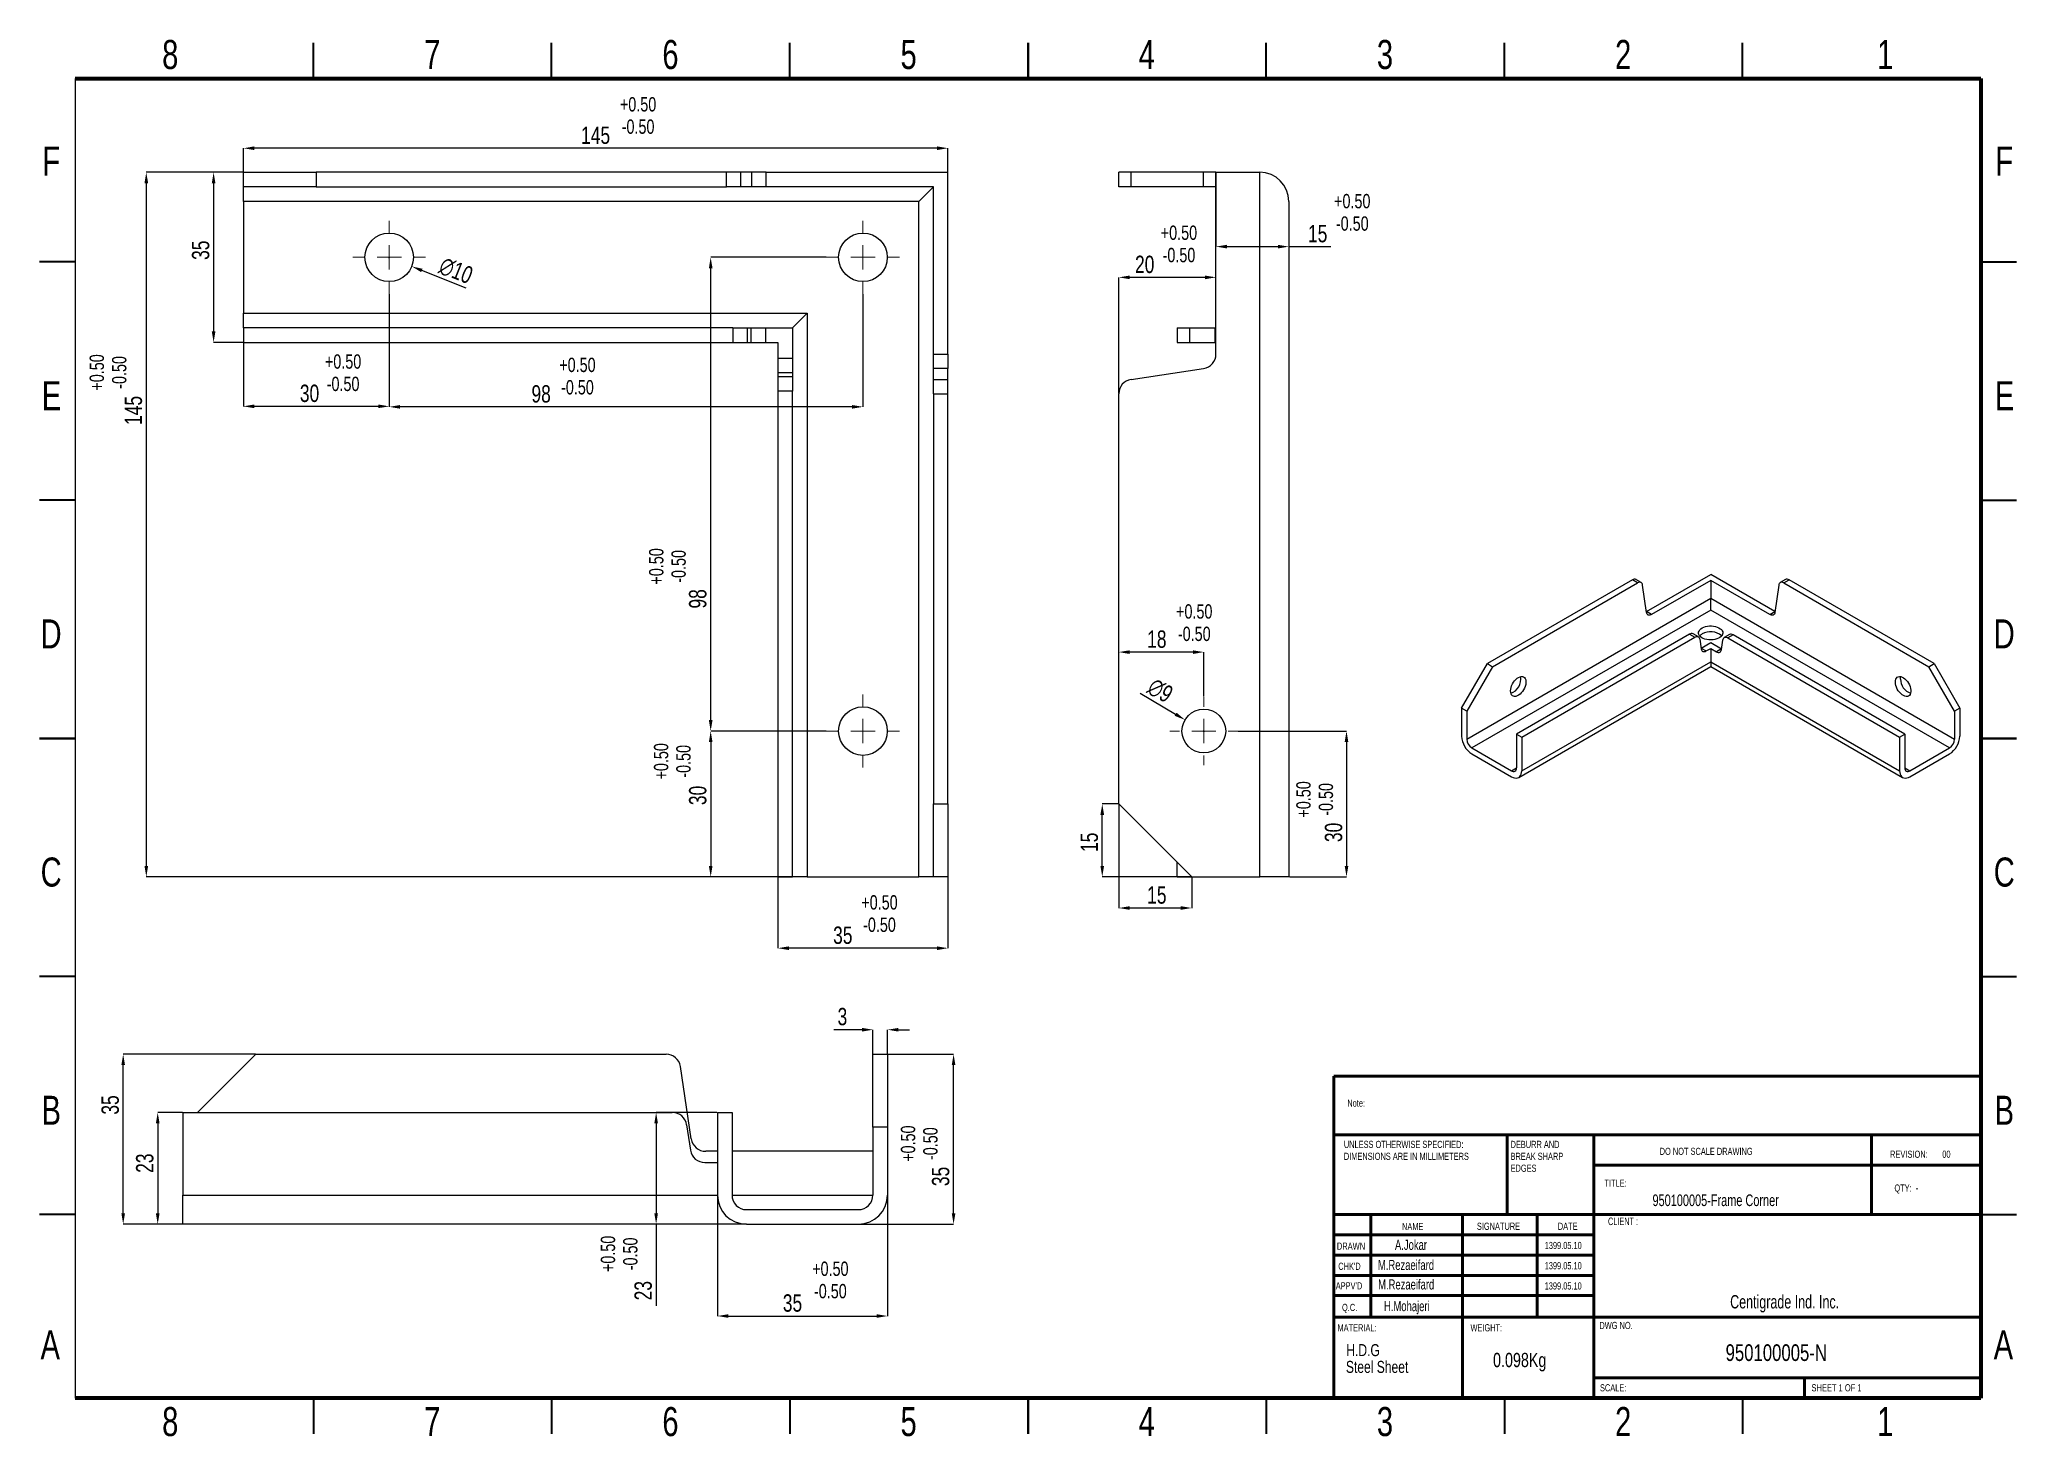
# Model space of a CAD drawing. Header units: millimetres. Extents: x 1271 to 1678, y 558 to 845.
import ezdxf

# ---------------------------------------------------------------- set-up
doc = ezdxf.new("R2010")
doc.units = ezdxf.units.MM
doc.styles.add('SLDTEXTSTYLE0', font='TXT', dxfattribs={"width": 0.75})
doc.styles.add('SLDTEXTSTYLE1', font='TXT', dxfattribs={"width": 0.686449})
doc.styles.add('SLDTEXTSTYLE2', font='TXT', dxfattribs={"width": 0.652778})
doc.styles.add('SLDTEXTSTYLE3', font='TXT', dxfattribs={"width": 0.6875})
doc.styles.add('SLDTEXTSTYLE4', font='TXT', dxfattribs={"width": 0.7})
doc.styles.add('SLDTEXTSTYLE5', font='TXT', dxfattribs={"width": 0.678571})
doc.dimstyles.new('SLDDIMSTYLE0', dxfattribs={"dimscale": 1.5, "dimtxt": 2.38125, "dimasz": 1.5, "dimexe": 0, "dimexo": 0.0625, "dimgap": 0.595312, "dimtad": 1, "dimdec": 0, "dimrnd": 1e-09, "dimzin": 12, "dimdsep": 46, "dimtxsty": 'SLDTEXTSTYLE0', "dimcen": 0.09, "dimadec": 0, "dimazin": 3, "dimtfac": 1, "dimtdec": 0, "dimtofl": 0, "dimtmove": 0, "dimatfit": 3, "dimfxl": 1, "dimfrac": 2, "dimtolj": 1, "dimtzin": 12, "dimarcsym": 0})

msp = doc.modelspace()

# ---------------------------------------------------------------- texts
at = {"linetype": 'Continuous', "lineweight": 0}
for s, insert, char_height, attachment_point, style in [('8', (1297.94, 845.29), 5.98, 2, 'SLDTEXTSTYLE0'), ('7', (1351.86, 845.29), 5.98, 2, 'SLDTEXTSTYLE0'), ('6', (1400.88, 845.29), 5.98, 2, 'SLDTEXTSTYLE0'), ('5', (1449.9, 845.29), 5.98, 2, 'SLDTEXTSTYLE0'), ('4', (1498.91, 845.29), 5.98, 2, 'SLDTEXTSTYLE0'), ('3', (1547.93, 845.29), 5.98, 2, 'SLDTEXTSTYLE0'), ('2', (1596.95, 845.29), 5.98, 2, 'SLDTEXTSTYLE0'), ('1', (1650.87, 845.29), 5.98, 2, 'SLDTEXTSTYLE0'), ('F', (1273.43, 823.34), 5.98, 2, 'SLDTEXTSTYLE0'), ('F', (1675.38, 823.34), 5.98, 2, 'SLDTEXTSTYLE0'), ('E', (1273.5, 775.06), 5.98, 2, 'SLDTEXTSTYLE0'), ('E', (1675.45, 775.06), 5.98, 2, 'SLDTEXTSTYLE0'), ('D', (1273.42, 726.04), 5.98, 2, 'SLDTEXTSTYLE0'), ('D', (1675.37, 726.04), 5.98, 2, 'SLDTEXTSTYLE0'), ('C', (1273.43, 677.02), 5.98, 2, 'SLDTEXTSTYLE0'), ('C', (1675.38, 677.02), 5.98, 2, 'SLDTEXTSTYLE0'), ('B', (1273.45, 628), 5.98, 2, 'SLDTEXTSTYLE0'), ('Note:', (1540.18, 627.21), 1.471, 1, 'SLDTEXTSTYLE0'), ('B', (1675.39, 628), 5.98, 2, 'SLDTEXTSTYLE0'), ('DO NOT SCALE DRAWING', (1604.47, 617.28), 1.4705, 1, 'SLDTEXTSTYLE0'), ('REVISION:       00', (1651.87, 616.69), 1.4705, 1, 'SLDTEXTSTYLE2'), ('TITLE:', (1593.1, 610.74), 1.471, 1, 'SLDTEXTSTYLE0'), ('950100005-Frame Corner', (1602.99, 607.68), 2.4019, 1, 'SLDTEXTSTYLE4'), ('QTY:  -', (1652.77, 609.73), 1.471, 1, 'SLDTEXTSTYLE5'), ('CLIENT :', (1593.83, 602.92), 1.556, 1, 'SLDTEXTSTYLE4'), ('A.Jokar', (1549.99, 598.34), 2.075, 1, 'SLDTEXTSTYLE4'), ('NAME', (1551.44, 601.8), 1.471, 1, 'SLDTEXTSTYLE0'), ('SIGNATURE', (1566.85, 601.86), 1.471, 1, 'SLDTEXTSTYLE0'), ('DATE', (1583.5, 601.86), 1.471, 1, 'SLDTEXTSTYLE0'), ('DRAWN', (1538.03, 597.77), 1.471, 1, 'SLDTEXTSTYLE1'), ('M.Rezaeifard', (1546.48, 594.2), 2.0751, 1, 'SLDTEXTSTYLE4'), ('1399.05.10', (1580.8, 597.91), 1.471, 1, 'SLDTEXTSTYLE0'), ("CHK'D", (1538.32, 593.63), 1.471, 1, 'SLDTEXTSTYLE0'), ('M.Rezaeifard', (1546.52, 590.19), 2.0751, 1, 'SLDTEXTSTYLE4'), ('1399.05.10', (1580.8, 593.74), 1.471, 1, 'SLDTEXTSTYLE0'), ("APPV'D", (1537.8, 589.61), 1.471, 1, 'SLDTEXTSTYLE0'), ('1399.05.10', (1580.8, 589.58), 1.471, 1, 'SLDTEXTSTYLE0'), ('Centigrade Ind. Inc.', (1618.97, 586.96), 2.745, 1, 'SLDTEXTSTYLE4'), ('Q.C.', (1539.09, 585.16), 1.471, 1, 'SLDTEXTSTYLE0'), ('H.Mohajeri', (1547.73, 585.73), 2.075, 1, 'SLDTEXTSTYLE4'), ('A', (1273.25, 579.72), 5.98, 2, 'SLDTEXTSTYLE0'), ('MATERIAL:', (1538.16, 580.97), 1.471, 1, 'SLDTEXTSTYLE0'), ('WEIGHT:', (1565.53, 580.97), 1.469, 1, 'SLDTEXTSTYLE0'), ('DWG NO.', (1592.06, 581.45), 1.471, 1, 'SLDTEXTSTYLE0'), ('A', (1675.2, 579.72), 5.98, 2, 'SLDTEXTSTYLE0'), ('0.098Kg', (1570.17, 575.07), 2.938, 1, 'SLDTEXTSTYLE0'), ('950100005-N', (1618.03, 576.83), 3.4312, 1, 'SLDTEXTSTYLE0'), ('SCALE:', (1592.18, 568.62), 1.471, 1, 'SLDTEXTSTYLE0'), ('SHEET 1 OF 1', (1635.71, 568.62), 1.4705, 1, 'SLDTEXTSTYLE3'), ('8', (1297.94, 563.92), 5.98, 2, 'SLDTEXTSTYLE0'), ('7', (1351.86, 563.92), 5.98, 2, 'SLDTEXTSTYLE0'), ('6', (1400.88, 563.92), 5.98, 2, 'SLDTEXTSTYLE0'), ('5', (1449.9, 563.92), 5.98, 2, 'SLDTEXTSTYLE0'), ('4', (1498.91, 563.92), 5.98, 2, 'SLDTEXTSTYLE0'), ('3', (1547.93, 563.92), 5.98, 2, 'SLDTEXTSTYLE0'), ('2', (1596.95, 563.92), 5.98, 2, 'SLDTEXTSTYLE0'), ('1', (1650.87, 563.92), 5.98, 2, 'SLDTEXTSTYLE0')]:
    msp.add_mtext(s, dxfattribs=dict(at, insert=insert, char_height=char_height, attachment_point=attachment_point, style=style))
at = {"color": 7, "linetype": 'Continuous', "lineweight": 18, "char_height": 2.949, "attachment_point": 2, "style": 'SLDTEXTSTYLE0'}
for s, insert in [('\\A1;+0.50', (1394.22, 833.52)), ('\\A1;-0.50', (1394.22, 828.92)), ('\\A1;+0.50', (1541.2, 813.59)), ('\\A1;+0.50', (1505.53, 807.09)), ('\\A1;-0.50', (1541.2, 808.98)), ('\\A1;-0.50', (1505.53, 802.49)), ('\\A1;+0.50', (1333.51, 780.58)), ('\\A1;+0.50', (1381.74, 779.89)), ('\\A1;-0.50', (1333.51, 775.98)), ('\\A1;-0.50', (1381.74, 775.28)), ('\\A1;+0.50', (1508.68, 729.14)), ('\\A1;-0.50', (1508.68, 724.53)), ('\\A1;+0.50', (1443.9, 669.26)), ('\\A1;-0.50', (1443.9, 664.66)), ('\\A1;+0.50', (1433.79, 593.86)), ('\\A1;-0.50', (1433.79, 589.25))]:
    msp.add_mtext(s, dxfattribs=dict(at, insert=insert))
at = {"color": 7, "linetype": 'Continuous', "lineweight": 18, "char_height": 2.949, "attachment_point": 2, "rotation": 90, "style": 'SLDTEXTSTYLE0'}
for s, insert in [('\\A1;+0.50', (1281.35, 776.86)), ('\\A1;-0.50', (1285.96, 776.86)), ('\\A1;+0.50', (1396.48, 736.94)), ('\\A1;-0.50', (1401.08, 736.94)), ('\\A1;+0.50', (1397.48, 696.82)), ('\\A1;-0.50', (1402.08, 696.82)), ('\\A1;+0.50', (1529.68, 688.98)), ('\\A1;-0.50', (1534.29, 688.98)), ('\\A1;+0.50', (1448.3, 618.13)), ('\\A1;-0.50', (1452.9, 618.13)), ('\\A1;+0.50', (1386.54, 595.44)), ('\\A1;-0.50', (1391.15, 595.44))]:
    msp.add_mtext(s, dxfattribs=dict(at, insert=insert))
at = {"color": 7, "linetype": 'Continuous', "lineweight": 0, "attachment_point": 1, "style": 'SLDTEXTSTYLE0'}
for s, insert, char_height in [('H.D.G', (1539.97, 576.87), 2.476), ('Steel Sheet', (1539.89, 573.42), 2.4758)]:
    msp.add_mtext(s, dxfattribs=dict(at, insert=insert, char_height=char_height))

# ---------------------------------------------------------------- blocks, each defined once
blk = doc.blocks.new('*D30')
at = {"color": 0, "lineweight": -2, "transparency": 16777216}
for p, q in [((1313, 812.14), (1313, 823)), ((1455.75, 823), (1315.25, 823)), ((1458, 818.14), (1458, 823))]:
    blk.add_line(p, q, dxfattribs=at)
at = {"color": 0, "transparency": 16777216}
for points in [[(1315.25, 823.38), (1315.25, 822.63), (1313, 823)], [(1455.75, 823.38), (1455.75, 822.63), (1458, 823)]]:
    blk.add_solid(points, dxfattribs=at)
at = {"layer": 'Defpoints', "color": 0, "transparency": 16777216}
for p in [(1313, 823), (1458, 818.05), (1313, 812.05)]:
    blk.add_point(p, dxfattribs=at)
at = {"color": 0, "transparency": 16777216, "insert": (1385.48, 827.47), "char_height": 3.572, "attachment_point": 2, "style": 'SLDTEXTSTYLE0'}
blk.add_mtext('\\A1;145', dxfattribs=at)
blk = doc.blocks.new('*D31')
at = {"color": 0, "lineweight": -2, "transparency": 16777216}
for p, q in [((1312.9, 818.05), (1293.01, 818.05)), ((1293.01, 815.8), (1293.01, 675.3)), ((1425.9, 673.05), (1293.01, 673.05))]:
    blk.add_line(p, q, dxfattribs=at)
at = {"color": 0, "transparency": 16777216}
for points in [[(1292.64, 815.8), (1293.39, 815.8), (1293.01, 818.05)], [(1292.64, 675.3), (1293.39, 675.3), (1293.01, 673.05)]]:
    blk.add_solid(points, dxfattribs=at)
at = {"layer": 'Defpoints', "color": 0, "transparency": 16777216}
for p in [(1313, 818.05), (1293.01, 673.05), (1426, 673.05)]:
    blk.add_point(p, dxfattribs=at)
at = {"color": 0, "transparency": 16777216, "insert": (1288.55, 769.04), "char_height": 3.572, "attachment_point": 2, "rotation": 90, "style": 'SLDTEXTSTYLE0'}
blk.add_mtext('\\A1;145', dxfattribs=at)
blk = doc.blocks.new('*D32')
at = {"color": 0, "lineweight": -2, "transparency": 16777216}
for p, q in [((1432.9, 703.05), (1409.16, 703.05)), ((1409.16, 700.8), (1409.16, 675.3)), ((1425.9, 673.05), (1409.16, 673.05))]:
    blk.add_line(p, q, dxfattribs=at)
at = {"color": 0, "transparency": 16777216}
for points in [[(1408.79, 700.8), (1409.54, 700.8), (1409.16, 703.05)], [(1408.79, 675.3), (1409.54, 675.3), (1409.16, 673.05)]]:
    blk.add_solid(points, dxfattribs=at)
at = {"layer": 'Defpoints', "color": 0, "transparency": 16777216}
for p in [(1433, 703.05), (1409.16, 673.05), (1426, 673.05)]:
    blk.add_point(p, dxfattribs=at)
at = {"color": 0, "transparency": 16777216, "insert": (1404.7, 689.8), "char_height": 3.572, "attachment_point": 2, "rotation": 90, "style": 'SLDTEXTSTYLE0'}
blk.add_mtext('\\A1;30', dxfattribs=at)
blk = doc.blocks.new('*D33')
at = {"color": 0, "lineweight": -2, "transparency": 16777216}
for p, q in [((1432.9, 800.55), (1409.16, 800.55)), ((1409.16, 705.3), (1409.16, 798.3)), ((1432.9, 703.05), (1409.16, 703.05))]:
    blk.add_line(p, q, dxfattribs=at)
at = {"color": 0, "transparency": 16777216}
for points in [[(1408.79, 798.3), (1409.54, 798.3), (1409.16, 800.55)], [(1408.79, 705.3), (1409.54, 705.3), (1409.16, 703.05)]]:
    blk.add_solid(points, dxfattribs=at)
at = {"layer": 'Defpoints', "color": 0, "transparency": 16777216}
for p in [(1409.16, 800.55), (1433, 800.55), (1433, 703.05)]:
    blk.add_point(p, dxfattribs=at)
at = {"color": 0, "transparency": 16777216, "insert": (1404.7, 730.26), "char_height": 3.572, "attachment_point": 2, "rotation": 90, "style": 'SLDTEXTSTYLE0'}
blk.add_mtext('\\A1;98', dxfattribs=at)
blk = doc.blocks.new('*D34')
at = {"color": 0, "lineweight": -2, "transparency": 16777216}
for p, q in [((1343, 792.95), (1343, 769.78)), ((1440.5, 792.95), (1440.5, 769.78)), ((1438.25, 769.78), (1345.25, 769.78))]:
    blk.add_line(p, q, dxfattribs=at)
at = {"color": 0, "transparency": 16777216}
for points in [[(1345.25, 770.15), (1345.25, 769.4), (1343, 769.78)], [(1438.25, 770.15), (1438.25, 769.4), (1440.5, 769.78)]]:
    blk.add_solid(points, dxfattribs=at)
at = {"layer": 'Defpoints', "color": 0, "transparency": 16777216}
for p in [(1343, 793.05), (1440.5, 793.05), (1343, 769.78)]:
    blk.add_point(p, dxfattribs=at)
at = {"color": 0, "transparency": 16777216, "insert": (1374.27, 774.24), "char_height": 3.572, "attachment_point": 2, "style": 'SLDTEXTSTYLE0'}
blk.add_mtext('\\A1;98', dxfattribs=at)
blk = doc.blocks.new('*D35')
at = {"color": 0, "lineweight": -2, "transparency": 16777216}
for p, q in [((1343, 792.95), (1343, 769.88)), ((1313, 785.95), (1313, 769.88)), ((1340.75, 769.88), (1315.25, 769.88))]:
    blk.add_line(p, q, dxfattribs=at)
at = {"color": 0, "transparency": 16777216}
for points in [[(1315.25, 770.26), (1315.25, 769.51), (1313, 769.88)], [(1340.75, 770.26), (1340.75, 769.51), (1343, 769.88)]]:
    blk.add_solid(points, dxfattribs=at)
at = {"layer": 'Defpoints', "color": 0, "transparency": 16777216}
for p in [(1343, 793.05), (1313, 786.05), (1313, 769.88)]:
    blk.add_point(p, dxfattribs=at)
at = {"color": 0, "transparency": 16777216, "insert": (1326.61, 774.35), "char_height": 3.572, "attachment_point": 2, "style": 'SLDTEXTSTYLE0'}
blk.add_mtext('\\A1;30', dxfattribs=at)
blk = doc.blocks.new('*D36')
at = {"color": 0, "lineweight": -2, "transparency": 16777216}
for p, q in [((1423, 672.95), (1423, 658.36)), ((1458, 672.95), (1458, 658.36)), ((1455.75, 658.36), (1425.25, 658.36))]:
    blk.add_line(p, q, dxfattribs=at)
at = {"color": 0, "transparency": 16777216}
for points in [[(1425.25, 658.73), (1425.25, 657.98), (1423, 658.36)], [(1455.75, 658.73), (1455.75, 657.98), (1458, 658.36)]]:
    blk.add_solid(points, dxfattribs=at)
at = {"layer": 'Defpoints', "color": 0, "transparency": 16777216}
for p in [(1423, 673.05), (1458, 673.05), (1423, 658.36)]:
    blk.add_point(p, dxfattribs=at)
at = {"color": 0, "transparency": 16777216, "insert": (1436.35, 662.82), "char_height": 3.572, "attachment_point": 2, "style": 'SLDTEXTSTYLE0'}
blk.add_mtext('\\A1;35', dxfattribs=at)
blk = doc.blocks.new('*D37')
at = {"color": 0, "lineweight": -2, "transparency": 16777216}
for p, q in [((1312.9, 818.05), (1306.86, 818.05)), ((1306.86, 815.8), (1306.86, 785.3)), ((1312.9, 783.05), (1306.86, 783.05))]:
    blk.add_line(p, q, dxfattribs=at)
at = {"color": 0, "transparency": 16777216}
for points in [[(1306.49, 815.8), (1307.24, 815.8), (1306.86, 818.05)], [(1306.49, 785.3), (1307.24, 785.3), (1306.86, 783.05)]]:
    blk.add_solid(points, dxfattribs=at)
at = {"layer": 'Defpoints', "color": 0, "transparency": 16777216}
for p in [(1313, 818.05), (1306.86, 783.05), (1313, 783.05)]:
    blk.add_point(p, dxfattribs=at)
at = {"color": 0, "transparency": 16777216, "insert": (1302.4, 802.01), "char_height": 3.572, "attachment_point": 2, "rotation": 90, "style": 'SLDTEXTSTYLE0'}
blk.add_mtext('\\A1;35', dxfattribs=at)
blk = doc.blocks.new('*D38')
at = {"color": 0, "lineweight": -2, "transparency": 16777216}
for p, q in [((1342.86, 800.55), (1343.13, 800.55)), ((1343, 800.41), (1343, 800.68)), ((1358.86, 794.18), (1349.73, 797.84))]:
    blk.add_line(p, q, dxfattribs=at)
at = {"color": 0, "transparency": 16777216}
blk.add_solid([(1349.87, 798.19), (1349.59, 797.5), (1347.64, 798.68)], dxfattribs=at)
at = {"layer": 'Defpoints', "color": 0, "transparency": 16777216}
for p in [(1338.36, 802.41), (1347.64, 798.68)]:
    blk.add_point(p, dxfattribs=at)
at = {"color": 0, "transparency": 16777216, "insert": (1354.31, 800.82), "char_height": 3.572, "attachment_point": 1, "rotation": 338.1202, "style": 'SLDTEXTSTYLE0'}
blk.add_mtext('\\A1;∅10', dxfattribs=at)
blk = doc.blocks.new('SW_CENTERMARKSYMBOL_26')
at = {"color": 0, "linetype": 'Continuous', "lineweight": 0}
for p, q in [((0, 5), (0, 7.5)), ((-5, 0), (-7.5, 0)), ((0, 0), (-2.5, 0)), ((0, 0), (0, 2.5)), ((0, 0), (0, -2.5)), ((0, 0), (2.5, 0)), ((5, 0), (7.5, 0)), ((0, -5), (0, -7.5))]:
    blk.add_line(p, q, dxfattribs=at)
blk = doc.blocks.new('SW_CENTERMARKSYMBOL_27')
at = {"color": 0, "linetype": 'Continuous', "lineweight": 0}
for p, q in [((0, 5), (0, 7.5)), ((-5, 0), (-7.5, 0)), ((0, 0), (-2.5, 0)), ((0, 0), (0, 2.5)), ((0, 0), (0, -2.5)), ((0, 0), (2.5, 0)), ((5, 0), (7.5, 0)), ((0, -5), (0, -7.5))]:
    blk.add_line(p, q, dxfattribs=at)
blk = doc.blocks.new('SW_CENTERMARKSYMBOL_28')
at = {"color": 0, "linetype": 'Continuous', "lineweight": 0}
for p, q in [((0, 5), (0, 7.5)), ((-5, 0), (-7.5, 0)), ((0, 0), (-2.5, 0)), ((0, 0), (0, 2.5)), ((0, 0), (0, -2.5)), ((0, 0), (2.5, 0)), ((5, 0), (7.5, 0)), ((0, -5), (0, -7.5))]:
    blk.add_line(p, q, dxfattribs=at)
blk = doc.blocks.new('*D39')
at = {"color": 0, "lineweight": -2, "transparency": 16777216}
for p, q in [((1410.55, 607.46), (1410.55, 582.65)), ((1445.55, 607.46), (1445.55, 582.65)), ((1412.8, 582.65), (1443.3, 582.65))]:
    blk.add_line(p, q, dxfattribs=at)
at = {"color": 0, "transparency": 16777216}
for points in [[(1412.8, 583.03), (1412.8, 582.28), (1410.55, 582.65)], [(1443.3, 583.03), (1443.3, 582.28), (1445.55, 582.65)]]:
    blk.add_solid(points, dxfattribs=at)
at = {"layer": 'Defpoints', "color": 0, "transparency": 16777216}
for p in [(1410.55, 607.55), (1445.55, 607.55), (1445.55, 582.65)]:
    blk.add_point(p, dxfattribs=at)
at = {"color": 0, "transparency": 16777216, "insert": (1426, 587.12), "char_height": 3.572, "attachment_point": 2, "style": 'SLDTEXTSTYLE0'}
blk.add_mtext('\\A1;35', dxfattribs=at)
blk = doc.blocks.new('*D40')
at = {"color": 0, "lineweight": -2, "transparency": 16777216}
for p, q in [((1445.65, 636.55), (1459.15, 636.55)), ((1459.15, 603.8), (1459.15, 634.3)), ((1439.65, 601.55), (1459.15, 601.55))]:
    blk.add_line(p, q, dxfattribs=at)
at = {"color": 0, "transparency": 16777216}
for points in [[(1458.78, 634.3), (1459.53, 634.3), (1459.15, 636.55)], [(1458.78, 603.8), (1459.53, 603.8), (1459.15, 601.55)]]:
    blk.add_solid(points, dxfattribs=at)
at = {"layer": 'Defpoints', "color": 0, "transparency": 16777216}
for p in [(1445.55, 636.55), (1459.15, 636.55), (1439.55, 601.55)]:
    blk.add_point(p, dxfattribs=at)
at = {"color": 0, "transparency": 16777216, "insert": (1454.69, 611.38), "char_height": 3.572, "attachment_point": 2, "rotation": 90, "style": 'SLDTEXTSTYLE0'}
blk.add_mtext('\\A1;35', dxfattribs=at)
blk = doc.blocks.new('*D41')
at = {"color": 0, "lineweight": -2, "transparency": 16777216}
for p, q in [((1410.46, 624.55), (1397.94, 624.55)), ((1397.94, 622.3), (1397.94, 603.8)), ((1416.46, 601.55), (1397.94, 601.55)), ((1397.94, 601.55), (1397.94, 584.75))]:
    blk.add_line(p, q, dxfattribs=at)
at = {"color": 0, "transparency": 16777216}
for points in [[(1397.56, 622.3), (1398.31, 622.3), (1397.94, 624.55)], [(1397.56, 603.8), (1398.31, 603.8), (1397.94, 601.55)]]:
    blk.add_solid(points, dxfattribs=at)
at = {"layer": 'Defpoints', "color": 0, "transparency": 16777216}
for p in [(1397.94, 624.55), (1410.55, 624.55), (1416.55, 601.55)]:
    blk.add_point(p, dxfattribs=at)
at = {"color": 0, "transparency": 16777216, "insert": (1393.47, 587.87), "char_height": 3.572, "attachment_point": 2, "rotation": 90, "style": 'SLDTEXTSTYLE0'}
blk.add_mtext('\\A1;23', dxfattribs=at)
blk = doc.blocks.new('*D42')
at = {"color": 0, "lineweight": -2, "transparency": 16777216}
for p, q in [((1300.46, 624.55), (1295.36, 624.55)), ((1295.36, 622.3), (1295.36, 603.8)), ((1300.46, 601.55), (1295.36, 601.55))]:
    blk.add_line(p, q, dxfattribs=at)
at = {"color": 0, "transparency": 16777216}
for points in [[(1294.99, 622.3), (1295.74, 622.3), (1295.36, 624.55)], [(1294.99, 603.8), (1295.74, 603.8), (1295.36, 601.55)]]:
    blk.add_solid(points, dxfattribs=at)
at = {"layer": 'Defpoints', "color": 0, "transparency": 16777216}
for p in [(1300.55, 624.55), (1295.36, 601.55), (1300.55, 601.55)]:
    blk.add_point(p, dxfattribs=at)
at = {"color": 0, "transparency": 16777216, "insert": (1290.9, 614.11), "char_height": 3.572, "attachment_point": 2, "rotation": 90, "style": 'SLDTEXTSTYLE0'}
blk.add_mtext('\\A1;23', dxfattribs=at)
blk = doc.blocks.new('*D43')
at = {"color": 0, "lineweight": -2, "transparency": 16777216}
for p, q in [((1315.46, 636.55), (1288.26, 636.55)), ((1288.26, 603.8), (1288.26, 634.3)), ((1300.46, 601.55), (1288.26, 601.55))]:
    blk.add_line(p, q, dxfattribs=at)
at = {"color": 0, "transparency": 16777216}
for points in [[(1287.88, 634.3), (1288.63, 634.3), (1288.26, 636.55)], [(1287.88, 603.8), (1288.63, 603.8), (1288.26, 601.55)]]:
    blk.add_solid(points, dxfattribs=at)
at = {"layer": 'Defpoints', "color": 0, "transparency": 16777216}
for p in [(1288.26, 636.55), (1315.55, 636.55), (1300.55, 601.55)]:
    blk.add_point(p, dxfattribs=at)
at = {"color": 0, "transparency": 16777216, "insert": (1283.79, 626.09), "char_height": 3.572, "attachment_point": 2, "rotation": 90, "style": 'SLDTEXTSTYLE0'}
blk.add_mtext('\\A1;35', dxfattribs=at)
blk = doc.blocks.new('*D44')
at = {"color": 0, "lineweight": -2, "transparency": 16777216}
for p, q in [((1493.06, 688.05), (1489.75, 688.05)), ((1489.75, 675.3), (1489.75, 685.8)), ((1508.06, 673.05), (1489.75, 673.05))]:
    blk.add_line(p, q, dxfattribs=at)
at = {"color": 0, "transparency": 16777216}
for points in [[(1489.37, 685.8), (1490.12, 685.8), (1489.75, 688.05)], [(1489.37, 675.3), (1490.12, 675.3), (1489.75, 673.05)]]:
    blk.add_solid(points, dxfattribs=at)
at = {"layer": 'Defpoints', "color": 0, "transparency": 16777216}
for p in [(1489.75, 688.05), (1493.15, 688.05), (1508.15, 673.05)]:
    blk.add_point(p, dxfattribs=at)
at = {"color": 0, "transparency": 16777216, "insert": (1485.28, 680.15), "char_height": 3.572, "attachment_point": 2, "rotation": 90, "style": 'SLDTEXTSTYLE0'}
blk.add_mtext('\\A1;15', dxfattribs=at)
blk = doc.blocks.new('*D45')
at = {"color": 0, "lineweight": -2, "transparency": 16777216}
for p, q in [((1493.15, 687.95), (1493.15, 666.63)), ((1508.15, 672.95), (1508.15, 666.63)), ((1505.9, 666.63), (1495.4, 666.63))]:
    blk.add_line(p, q, dxfattribs=at)
at = {"color": 0, "transparency": 16777216}
for points in [[(1495.4, 667), (1495.4, 666.25), (1493.15, 666.63)], [(1505.9, 667), (1505.9, 666.25), (1508.15, 666.63)]]:
    blk.add_solid(points, dxfattribs=at)
at = {"layer": 'Defpoints', "color": 0, "transparency": 16777216}
for p in [(1493.15, 688.05), (1508.15, 673.05), (1493.15, 666.63)]:
    blk.add_point(p, dxfattribs=at)
at = {"color": 0, "transparency": 16777216, "insert": (1500.98, 671.09), "char_height": 3.572, "attachment_point": 2, "style": 'SLDTEXTSTYLE0'}
blk.add_mtext('\\A1;15', dxfattribs=at)
blk = doc.blocks.new('*D46')
at = {"color": 0, "lineweight": -2, "transparency": 16777216}
for p, q in [((1493.15, 772.56), (1493.15, 796.43)), ((1510.9, 796.43), (1495.4, 796.43)), ((1513.15, 780.72), (1513.15, 796.43))]:
    blk.add_line(p, q, dxfattribs=at)
at = {"color": 0, "transparency": 16777216}
for points in [[(1495.4, 796.8), (1495.4, 796.05), (1493.15, 796.43)], [(1510.9, 796.8), (1510.9, 796.05), (1513.15, 796.43)]]:
    blk.add_solid(points, dxfattribs=at)
at = {"layer": 'Defpoints', "color": 0, "transparency": 16777216}
for p in [(1493.15, 796.43), (1513.15, 780.63), (1493.15, 772.46)]:
    blk.add_point(p, dxfattribs=at)
at = {"color": 0, "transparency": 16777216, "insert": (1498.48, 800.89), "char_height": 3.572, "attachment_point": 2, "style": 'SLDTEXTSTYLE0'}
blk.add_mtext('\\A1;20', dxfattribs=at)
blk = doc.blocks.new('*D47')
at = {"color": 0, "lineweight": -2, "transparency": 16777216}
for p, q in [((1513.15, 817.95), (1513.15, 802.75)), ((1528.15, 811.95), (1528.15, 802.75)), ((1515.4, 802.75), (1525.9, 802.75)), ((1528.15, 802.75), (1536.76, 802.75))]:
    blk.add_line(p, q, dxfattribs=at)
at = {"color": 0, "transparency": 16777216}
for points in [[(1515.4, 803.13), (1515.4, 802.38), (1513.15, 802.75)], [(1525.9, 803.13), (1525.9, 802.38), (1528.15, 802.75)]]:
    blk.add_solid(points, dxfattribs=at)
at = {"layer": 'Defpoints', "color": 0, "transparency": 16777216}
for p in [(1513.15, 818.05), (1528.15, 812.05), (1528.15, 802.75)]:
    blk.add_point(p, dxfattribs=at)
at = {"color": 0, "transparency": 16777216, "insert": (1534.08, 807.22), "char_height": 3.572, "attachment_point": 2, "style": 'SLDTEXTSTYLE0'}
blk.add_mtext('\\A1;15', dxfattribs=at)
blk = doc.blocks.new('*D48')
at = {"color": 0, "lineweight": -2, "transparency": 16777216}
for p, q in [((1493.15, 688.14), (1493.15, 719.3)), ((1508.4, 719.3), (1495.4, 719.3)), ((1510.65, 710.14), (1510.65, 719.3))]:
    blk.add_line(p, q, dxfattribs=at)
at = {"color": 0, "transparency": 16777216}
for points in [[(1495.4, 719.67), (1495.4, 718.92), (1493.15, 719.3)], [(1508.4, 719.67), (1508.4, 718.92), (1510.65, 719.3)]]:
    blk.add_solid(points, dxfattribs=at)
at = {"layer": 'Defpoints', "color": 0, "transparency": 16777216}
for p in [(1493.15, 719.3), (1510.65, 710.05), (1493.15, 688.05)]:
    blk.add_point(p, dxfattribs=at)
at = {"color": 0, "transparency": 16777216, "insert": (1500.98, 723.76), "char_height": 3.572, "attachment_point": 2, "style": 'SLDTEXTSTYLE0'}
blk.add_mtext('\\A1;18', dxfattribs=at)
blk = doc.blocks.new('*D49')
at = {"color": 0, "lineweight": -2, "transparency": 16777216}
for p, q in [((1517.75, 703.05), (1540.01, 703.05)), ((1540.01, 700.8), (1540.01, 675.3)), ((1528.25, 673.05), (1540.01, 673.05))]:
    blk.add_line(p, q, dxfattribs=at)
at = {"color": 0, "transparency": 16777216}
for points in [[(1539.64, 700.8), (1540.39, 700.8), (1540.01, 703.05)], [(1539.64, 675.3), (1540.39, 675.3), (1540.01, 673.05)]]:
    blk.add_solid(points, dxfattribs=at)
at = {"layer": 'Defpoints', "color": 0, "transparency": 16777216}
for p in [(1517.65, 703.05), (1528.15, 673.05), (1540.01, 673.05)]:
    blk.add_point(p, dxfattribs=at)
at = {"color": 0, "transparency": 16777216, "insert": (1535.55, 682.19), "char_height": 3.572, "attachment_point": 2, "rotation": 90, "style": 'SLDTEXTSTYLE0'}
blk.add_mtext('\\A1;30', dxfattribs=at)
blk = doc.blocks.new('*D50')
at = {"color": 0, "lineweight": -2, "transparency": 16777216}
for p, q in [((1497.55, 710.85), (1504.85, 706.5)), ((1510.52, 703.05), (1510.79, 703.05)), ((1510.65, 702.91), (1510.65, 703.18))]:
    blk.add_line(p, q, dxfattribs=at)
at = {"color": 0, "transparency": 16777216}
blk.add_solid([(1505.05, 706.82), (1504.66, 706.18), (1506.79, 705.35)], dxfattribs=at)
at = {"layer": 'Defpoints', "color": 0, "transparency": 16777216}
for p in [(1506.79, 705.35), (1514.52, 700.74)]:
    blk.add_point(p, dxfattribs=at)
at = {"color": 0, "transparency": 16777216, "insert": (1500.6, 714.23), "char_height": 3.572, "attachment_point": 1, "rotation": 329.2381, "style": 'SLDTEXTSTYLE0'}
blk.add_mtext('\\A1;∅9', dxfattribs=at)
blk = doc.blocks.new('SW_CENTERMARKSYMBOL_29')
at = {"color": 0, "linetype": 'Continuous', "lineweight": 0}
for p, q in [((0, 5), (0, 7)), ((-5, 0), (-7, 0)), ((0, 0), (-2.5, 0)), ((0, 0), (0, 2.5)), ((0, 0), (0, -2.5)), ((0, 0), (2.5, 0)), ((5, 0), (7, 0)), ((0, -5), (0, -7))]:
    blk.add_line(p, q, dxfattribs=at)
blk = doc.blocks.new('SW_NOTE_62')
at = {"color": 0, "linetype": 'Continuous', "lineweight": 0, "char_height": 1.5, "attachment_point": 1, "style": 'SLDTEXTSTYLE0'}
for s, insert in [('UNLESS OTHERWISE SPECIFIED:', (0, 1.93)), ('DIMENSIONS ARE IN MILLIMETERS', (0, -0.57))]:
    blk.add_mtext(s, dxfattribs=dict(at, insert=insert))
blk = doc.blocks.new('SW_NOTE_63')
at = {"color": 0, "linetype": 'Continuous', "lineweight": 0, "char_height": 1.5, "attachment_point": 1, "style": 'SLDTEXTSTYLE0'}
for s, insert in [('DEBURR AND', (0, 1.93)), ('BREAK SHARP', (0, -0.57)), ('EDGES', (0, -3.07))]:
    blk.add_mtext(s, dxfattribs=dict(at, insert=insert))
blk = doc.blocks.new('*D72')
at = {"color": 0, "lineweight": -2, "transparency": 16777216}
for p, q in [((1440.3, 641.58), (1434.48, 641.58)), ((1442.55, 636.64), (1442.55, 641.58)), ((1445.55, 636.64), (1445.55, 641.58)), ((1447.8, 641.58), (1450.05, 641.58))]:
    blk.add_line(p, q, dxfattribs=at)
at = {"color": 0, "transparency": 16777216}
for points in [[(1440.3, 641.95), (1440.3, 641.2), (1442.55, 641.58)], [(1447.8, 641.95), (1447.8, 641.2), (1445.55, 641.58)]]:
    blk.add_solid(points, dxfattribs=at)
at = {"layer": 'Defpoints', "color": 0, "transparency": 16777216}
for p in [(1442.55, 641.58), (1442.55, 636.55), (1445.55, 636.55)]:
    blk.add_point(p, dxfattribs=at)
at = {"color": 0, "transparency": 16777216, "insert": (1436.27, 644.26), "char_height": 3.572, "attachment_point": 5, "style": 'SLDTEXTSTYLE0'}
blk.add_mtext('\\A1;3', dxfattribs=at)

# ---------------------------------------------------------------- dimensions: what is measured, and where the dimension line sits
for base, p1, p2, picture, middle in [((1313, 823), (1458, 818.05), (1313, 812.05), '*D30', (1385.48, 823)), ((1528.15, 802.75), (1513.15, 818.05), (1528.15, 812.05), '*D47', (1534.08, 802.75)), ((1493.15, 796.43), (1513.15, 780.63), (1493.15, 772.46), '*D46', (1498.48, 796.43)), ((1313, 769.88), (1343, 793.05), (1313, 786.05), '*D35', (1326.61, 769.88)), ((1342.99858561, 769.77683238), (1440.49858561, 793.04549148), (1342.99858561, 793.04549148), '*D34', (1374.27245765, 769.77683238)), ((1493.15481918, 719.29597698), (1510.65481918, 710.04549148), (1493.15481918, 688.04549148), '*D48', (1500.98424823, 719.29597698)), ((1493.15, 666.63), (1508.15, 673.05), (1493.15, 688.05), '*D45', (1500.98, 666.63)), ((1423, 658.36), (1458, 673.05), (1423, 673.05), '*D36', (1436.35, 658.36)), ((1445.55, 582.65), (1410.55, 607.55), (1445.55, 607.55), '*D39', (1426, 582.65))]:
    dim = msp.add_linear_dim(base=base, p1=p1, p2=p2, dimstyle='SLDDIMSTYLE0')
    dim.commit()
    dim.dimension.update_dxf_attribs({"geometry": picture, "text_midpoint": middle, "dimtype": 160})
for base, p1, p2, picture, middle in [((1293.01, 673.05), (1313, 818.05), (1426, 673.05), '*D31', (1293.01, 769.04)), ((1306.86, 783.05), (1313, 818.05), (1313, 783.05), '*D37', (1306.86, 802.01)), ((1409.16389103, 800.54549148), (1432.99858561, 703.04549148), (1432.99858561, 800.54549148), '*D33', (1409.16389103, 730.26203986)), ((1409.16, 673.05), (1433, 703.05), (1426, 673.05), '*D32', (1409.16, 689.8)), ((1540.01, 673.05), (1517.65, 703.05), (1528.15, 673.05), '*D49', (1540.01, 682.19)), ((1489.75, 688.05), (1508.15, 673.05), (1493.15, 688.05), '*D44', (1489.75, 680.15)), ((1288.26, 636.55), (1300.55, 601.55), (1315.55, 636.55), '*D43', (1288.26, 626.09)), ((1459.15, 636.55), (1439.55, 601.55), (1445.55, 636.55), '*D40', (1459.15, 611.38)), ((1295.36, 601.55), (1300.55, 624.55), (1300.55, 601.55), '*D42', (1295.36, 614.11)), ((1397.94, 624.55), (1416.55, 601.55), (1410.55, 624.55), '*D41', (1397.94, 587.87))]:
    dim = msp.add_linear_dim(base=base, p1=p1, p2=p2, angle=90, dimstyle='SLDDIMSTYLE0')
    dim.commit()
    dim.dimension.update_dxf_attribs({"geometry": picture, "text_midpoint": middle, "dimtype": 160})
for p1, p2, picture, middle in [((1338.36, 802.41), (1347.64, 798.68), '*D38', (1355.34, 795.59)), ((1514.52, 700.74), (1506.79, 705.35), '*D50', (1501.61, 711.55))]:
    dim = msp.add_diameter_dim_2p(p1=p1, p2=p2, dimstyle='SLDDIMSTYLE0')
    dim.commit()
    dim.dimension.update_dxf_attribs({"geometry": picture, "text_midpoint": middle})
dim = msp.add_linear_dim(base=(1442.55, 641.58), p1=(1445.55, 636.55), p2=(1442.55, 636.55), dimstyle='SLDDIMSTYLE0')
dim.commit()
dim.dimension.update_dxf_attribs({"geometry": '*D72', "text_midpoint": (1436.27, 644.26)})

# ---------------------------------------------------------------- linework, layer by layer
at = {"linetype": 'Continuous', "lineweight": 35}
for p, q in [((1327.41, 837.33), (1327.41, 844.69)), ((1376.43, 837.33), (1376.43, 844.69)), ((1425.45, 837.33), (1425.45, 844.69)), ((1474.47, 844.69), (1474.47, 837.33)), ((1474.47, 837.33), (1474.47, 844.69)), ((1523.48, 837.33), (1523.48, 844.69)), ((1572.5, 837.33), (1572.5, 844.69)), ((1621.52, 837.33), (1621.52, 844.69)), ((1278.39, 799.59), (1271.04, 799.59)), ((1670.54, 799.59), (1677.89, 799.59)), ((1278.39, 750.57), (1271.04, 750.57)), ((1670.54, 750.57), (1677.89, 750.57)), ((1271.04, 701.55), (1278.39, 701.55)), ((1278.39, 701.55), (1271.04, 701.55)), ((1677.89, 701.55), (1670.54, 701.55)), ((1670.54, 701.55), (1677.89, 701.55)), ((1278.39, 652.54), (1271.04, 652.54)), ((1670.54, 652.54), (1677.89, 652.54)), ((1278.39, 603.52), (1271.04, 603.52)), ((1670.54, 603.52), (1677.89, 603.52)), ((1327.41, 565.77), (1327.41, 558.42)), ((1376.43, 565.77), (1376.43, 558.42)), ((1425.45, 565.77), (1425.45, 558.42)), ((1474.47, 558.42), (1474.47, 565.77)), ((1474.47, 565.77), (1474.47, 558.42)), ((1523.48, 565.77), (1523.48, 558.42)), ((1572.5, 565.77), (1572.5, 558.42)), ((1621.52, 565.77), (1621.52, 558.42))]:
    msp.add_line(p, q, dxfattribs=at)
at = {"linetype": 'Continuous', "lineweight": 70}
for p, q in [((1278.39, 837.33), (1670.54, 837.33)), ((1670.54, 837.33), (1670.54, 565.77)), ((1670.54, 565.77), (1278.39, 565.77))]:
    msp.add_line(p, q, dxfattribs=at)
for p, q in [((1278.39, 837.33), (1278.39, 565.77)), ((1493.15, 815.05), (1493.15, 818.05)), ((1495.71, 818.05), (1493.15, 818.05)), ((1495.71, 815.05), (1495.71, 818.05)), ((1510.6, 818.05), (1495.71, 818.05)), ((1510.6, 815.05), (1510.6, 818.05)), ((1513.15, 818.05), (1510.6, 818.05)), ((1513.15, 780.63), (1513.15, 818.05)), ((1513.15, 818.05), (1522.15, 818.05)), ((1522.15, 673.05), (1522.15, 818.05)), ((1495.71, 815.05), (1493.15, 815.05)), ((1510.6, 815.05), (1495.71, 815.05)), ((1513.15, 815.05), (1510.6, 815.05)), ((1528.15, 812.05), (1528.15, 673.05)), ((1505.15, 786.05), (1505.15, 783.05)), ((1505.15, 786.05), (1507.71, 786.05)), ((1507.71, 786.05), (1507.71, 783.05)), ((1507.71, 786.05), (1512.91, 786.05)), ((1512.91, 786.05), (1512.91, 783.05)), ((1512.91, 786.05), (1513.15, 786.05)), ((1505.15, 783.05), (1507.71, 783.05)), ((1507.71, 783.05), (1512.91, 783.05)), ((1512.91, 783.05), (1513.15, 783.05)), ((1495.71, 775.43), (1510.6, 777.66)), ((1493.15, 688.05), (1493.15, 772.46)), ((1315.55, 636.55), (1303.55, 624.55)), ((1315.55, 636.55), (1399.97, 636.55)), ((1442.55, 636.55), (1445.55, 636.55)), ((1442.55, 621.55), (1442.55, 636.55)), ((1445.55, 636.55), (1445.55, 621.55)), ((1405.17, 619.1), (1402.93, 633.99)), ((1300.55, 624.55), (1401.25, 624.55)), ((1300.55, 624.55), (1300.55, 607.55)), ((1410.55, 624.55), (1410.55, 607.55)), ((1410.55, 624.55), (1413.55, 624.55)), ((1413.55, 624.55), (1413.55, 607.55)), ((1404.21, 621.99), (1404.99, 616.8)), ((1445.55, 621.55), (1442.55, 621.55)), ((1442.55, 621.55), (1442.55, 607.55)), ((1445.55, 621.55), (1445.55, 607.55)), ((1410.55, 616.55), (1408.13, 616.55)), ((1442.55, 616.55), (1413.55, 616.55)), ((1407.96, 614.24), (1410.55, 614.24)), ((1300.55, 607.55), (1410.55, 607.55)), ((1300.55, 601.55), (1300.55, 607.55)), ((1413.55, 607.55), (1442.55, 607.55)), ((1416.55, 604.55), (1439.55, 604.55)), ((1416.55, 601.55), (1300.55, 601.55)), ((1416.55, 601.55), (1439.55, 601.55))]:
    msp.add_line(p, q)
at = {"color": 7, "linetype": 'Continuous', "lineweight": 25}
for p, q in [((1313, 815.05), (1313, 818.05)), ((1313, 818.05), (1328, 818.05)), ((1328, 818.05), (1328, 815.05)), ((1412.42, 818.05), (1328, 818.05)), ((1412.42, 815.05), (1412.42, 818.05)), ((1415.38, 818.05), (1412.42, 818.05)), ((1415.38, 815.05), (1415.38, 818.05)), ((1417.62, 818.05), (1415.38, 818.05)), ((1417.62, 815.05), (1417.62, 818.05)), ((1420.58, 818.05), (1417.62, 818.05)), ((1420.58, 815.05), (1420.58, 818.05)), ((1420.58, 818.05), (1458, 818.05)), ((1458, 780.63), (1458, 818.05)), ((1328, 815.05), (1313, 815.05)), ((1313, 812.05), (1313, 815.05)), ((1328, 815.05), (1412.42, 815.05)), ((1415.38, 815.05), (1412.42, 815.05)), ((1417.62, 815.05), (1415.38, 815.05)), ((1420.58, 815.05), (1417.62, 815.05)), ((1455, 815.05), (1420.58, 815.05)), ((1452, 812.05), (1455, 815.05)), ((1455, 780.63), (1455, 815.05)), ((1452, 812.05), (1313, 812.05)), ((1313, 812.05), (1313, 789.05)), ((1452, 673.05), (1452, 812.05)), ((1313, 789.05), (1429, 789.05)), ((1313, 786.05), (1313, 789.05)), ((1413.7, 786.05), (1313, 786.05)), ((1313, 786.05), (1313, 783.05)), ((1413.7, 786.05), (1413.7, 783.05)), ((1413.7, 786.05), (1416.66, 786.05)), ((1416.66, 786.05), (1416.66, 783.05)), ((1416.66, 786.05), (1417.44, 786.05)), ((1417.44, 786.05), (1417.44, 783.05)), ((1417.44, 786.05), (1420.41, 786.05)), ((1420.41, 786.05), (1420.41, 783.05)), ((1420.41, 786.05), (1426, 786.05)), ((1426, 786.05), (1429, 789.05)), ((1426, 786.05), (1426, 779.72)), ((1429, 789.05), (1429, 673.05)), ((1313, 783.05), (1413.7, 783.05)), ((1413.7, 783.05), (1416.66, 783.05)), ((1416.66, 783.05), (1417.44, 783.05)), ((1417.44, 783.05), (1420.41, 783.05)), ((1420.41, 783.05), (1423, 783.05)), ((1423, 783.05), (1423, 779.72)), ((1426, 779.72), (1423, 779.72)), ((1423, 779.72), (1423, 776.76)), ((1426, 779.72), (1426, 776.76)), ((1455, 780.63), (1458, 780.63)), ((1455, 777.66), (1455, 780.63)), ((1458, 777.66), (1455, 777.66)), ((1455, 775.43), (1455, 777.66)), ((1458, 780.63), (1458, 777.66)), ((1458, 775.43), (1458, 777.66)), ((1426, 776.76), (1423, 776.76)), ((1423, 776.76), (1423, 775.98)), ((1426, 775.98), (1423, 775.98)), ((1423, 775.98), (1423, 773.01)), ((1426, 776.76), (1426, 775.98)), ((1426, 775.98), (1426, 773.01)), ((1455, 775.43), (1458, 775.43)), ((1455, 772.46), (1455, 775.43)), ((1458, 772.46), (1458, 775.43)), ((1426, 773.01), (1423, 773.01)), ((1423, 773.01), (1423, 673.05)), ((1426, 673.05), (1426, 773.01)), ((1455, 772.46), (1458, 772.46)), ((1455, 772.46), (1455, 688.05)), ((1458, 688.05), (1458, 772.46)), ((1598.84, 734.15), (1569, 716.92)), ((1570.06, 716.3), (1599.91, 733.53)), ((1599.91, 733.53), (1598.84, 734.15)), ((1600.66, 733.61), (1599.59, 734.22)), ((1601.74, 727.47), (1600.95, 733.1)), ((1601.73, 727.65), (1614.96, 735.29)), ((1614.96, 734.06), (1602.79, 727.04)), ((1628.19, 727.65), (1614.96, 735.29)), ((1614.96, 734.06), (1614.96, 730.39)), ((1627.13, 727.04), (1614.96, 734.06)), ((1628.97, 733.1), (1628.18, 727.47)), ((1630.33, 734.22), (1629.27, 733.61)), ((1630.02, 733.53), (1631.08, 734.15)), ((1630.02, 733.53), (1659.86, 716.3)), ((1660.92, 716.92), (1631.08, 734.15)), ((1564.76, 701.4), (1614.96, 730.39)), ((1614.96, 730.39), (1665.17, 701.4)), ((1614.96, 727.94), (1614.96, 730.39)), ((1614.96, 727.94), (1565.82, 699.57)), ((1602.79, 727.04), (1601.73, 727.65)), ((1664.11, 699.57), (1614.96, 727.94)), ((1627.13, 727.04), (1628.19, 727.65)), ((1610.61, 722.98), (1575.01, 702.43)), ((1576.07, 701.81), (1611.67, 722.37)), ((1610.61, 722.98), (1611.67, 722.37)), ((1612.42, 722.44), (1611.36, 723.05)), ((1612.72, 721.93), (1613, 719.97)), ((1612.98, 720.14), (1614.96, 721.28)), ((1612.98, 720.14), (1614.05, 719.53)), ((1614.96, 721.28), (1617.2, 719.99)), ((1617.18, 719.82), (1617.46, 721.78)), ((1618.82, 722.9), (1617.76, 722.29)), ((1619.57, 722.83), (1618.51, 722.22)), ((1618.51, 722.22), (1653.85, 701.81)), ((1654.91, 702.43), (1619.57, 722.83)), ((1563.7, 707.73), (1569, 716.92)), ((1570.06, 716.3), (1564.76, 707.12)), ((1569, 716.92), (1570.06, 716.3)), ((1575.45, 693.5), (1614.96, 716.31)), ((1576.07, 694.87), (1614.96, 717.32)), ((1614.05, 719.53), (1614.96, 720.06)), ((1614.96, 720.06), (1614.96, 717.32)), ((1614.96, 720.06), (1616.14, 719.38)), ((1614.96, 717.32), (1653.85, 694.87)), ((1614.96, 717.32), (1614.96, 716.31)), ((1614.96, 716.31), (1654.47, 693.5)), ((1617.2, 719.99), (1616.14, 719.38)), ((1659.86, 716.3), (1660.92, 716.92)), ((1665.17, 707.12), (1659.86, 716.3)), ((1660.92, 716.92), (1666.23, 707.73)), ((1563.7, 707.73), (1563.7, 702.02)), ((1564.76, 707.12), (1563.7, 707.73)), ((1564.76, 707.12), (1564.76, 701.4)), ((1666.23, 707.73), (1665.17, 707.12)), ((1665.17, 707.12), (1665.17, 701.4)), ((1666.23, 707.73), (1666.23, 702.02)), ((1575.01, 702.43), (1576.07, 701.81)), ((1575.01, 702.43), (1575.01, 695.48)), ((1576.07, 701.81), (1576.07, 694.87)), ((1653.85, 701.81), (1654.91, 702.43)), ((1653.85, 701.81), (1653.85, 694.87)), ((1654.91, 702.43), (1654.91, 695.48)), ((1565.82, 699.57), (1573.95, 694.87)), ((1565.82, 698.34), (1573.95, 693.65)), ((1655.97, 694.87), (1664.11, 699.57)), ((1655.97, 693.65), (1664.11, 698.34)), ((1573.95, 694.87), (1575.01, 695.48)), ((1654.91, 695.48), (1655.97, 694.87)), ((1455, 688.05), (1458, 688.05)), ((1455, 673.05), (1455, 688.05)), ((1458, 688.05), (1458, 673.05)), ((1493.15, 688.05), (1508.15, 673.05)), ((1505.15, 673.05), (1505.15, 676.05)), ((1423, 673.05), (1426, 673.05)), ((1429, 673.05), (1426, 673.05)), ((1429, 673.05), (1452, 673.05)), ((1455, 673.05), (1452, 673.05)), ((1458, 673.05), (1455, 673.05)), ((1505.15, 673.05), (1508.15, 673.05)), ((1508.15, 673.05), (1522.15, 673.05)), ((1528.15, 673.05), (1522.15, 673.05))]:
    msp.add_line(p, q, dxfattribs=at)
at = {"linetype": 'Continuous', "lineweight": 50}
for p, q in [((1537.4, 632.04), (1670.54, 632.04)), ((1537.4, 632.04), (1537.4, 619.94)), ((1537.4, 619.94), (1670.54, 619.94)), ((1537.4, 619.94), (1537.4, 566.02)), ((1573.09, 619.94), (1573.09, 603.52)), ((1590.93, 619.94), (1590.93, 565.77)), ((1648.08, 603.52), (1648.08, 619.94)), ((1670.54, 613.69), (1590.93, 613.69)), ((1670.54, 603.52), (1537.4, 603.52)), ((1545.05, 603.52), (1545.05, 582.44)), ((1563.86, 603.52), (1563.86, 566.02)), ((1579.27, 603.52), (1579.27, 582.44)), ((1590.93, 566.02), (1590.93, 603.52)), ((1590.93, 599.35), (1537.4, 599.35)), ((1590.93, 595.18), (1537.4, 595.18)), ((1590.93, 591.02), (1537.4, 591.02)), ((1590.93, 586.85), (1537.4, 586.85)), ((1547.6, 582.44), (1537.4, 582.44)), ((1547.6, 582.44), (1670.54, 582.44)), ((1590.93, 569.94), (1670.54, 569.94)), ((1634.26, 565.77), (1634.26, 569.94))]:
    msp.add_line(p, q, dxfattribs=at)
at = {"color": 7, "linetype": 'Continuous', "lineweight": 25, "flags": 128}
for points in [[(1600.95, 733.1), (1600.91, 733.28), (1600.83, 733.44), (1600.73, 733.56), (1600.6, 733.64), (1600.44, 733.68), (1600.27, 733.67), (1600.09, 733.62), (1599.91, 733.53)], [(1630.02, 733.53), (1629.83, 733.62), (1629.65, 733.67), (1629.48, 733.68), (1629.32, 733.64), (1629.19, 733.56), (1629.09, 733.44), (1629.01, 733.28), (1628.97, 733.1)], [(1602.79, 727.04), (1602.61, 726.95), (1602.42, 726.9), (1602.25, 726.89), (1602.1, 726.93), (1601.97, 727.01), (1601.86, 727.13), (1601.79, 727.29), (1601.74, 727.47)], [(1613.19, 724.26), (1613.52, 724.42), (1613.88, 724.54), (1614.28, 724.63), (1614.7, 724.68), (1615.12, 724.68), (1615.54, 724.65), (1615.94, 724.57), (1616.32, 724.45), (1616.65, 724.31), (1616.94, 724.12), (1617.17, 723.92), (1617.34, 723.69), (1617.43, 723.46), (1617.46, 723.21), (1617.42, 722.97), (1617.3, 722.73), (1617.12, 722.51), (1616.87, 722.31), (1616.57, 722.14), (1616.23, 722), (1615.84, 721.89), (1615.44, 721.83), (1615.01, 721.8), (1614.59, 721.81), (1614.18, 721.87), (1613.79, 721.97), (1613.43, 722.1), (1613.12, 722.27), (1612.86, 722.46), (1612.66, 722.68), (1612.53, 722.91), (1612.47, 723.15), (1612.48, 723.4), (1612.56, 723.64), (1612.71, 723.86), (1612.92, 724.08), (1613.19, 724.26)], [(1628.18, 727.47), (1628.13, 727.29), (1628.06, 727.13), (1627.95, 727.01), (1627.82, 726.93), (1627.67, 726.89), (1627.5, 726.9), (1627.32, 726.95), (1627.13, 727.04)], [(1611.67, 722.37), (1611.86, 722.45), (1612.04, 722.5), (1612.21, 722.51), (1612.36, 722.47), (1612.5, 722.39), (1612.6, 722.27), (1612.68, 722.11), (1612.72, 721.93)], [(1617.46, 721.78), (1617.5, 721.96), (1617.58, 722.12), (1617.69, 722.24), (1617.82, 722.32), (1617.97, 722.36), (1618.14, 722.35), (1618.32, 722.3), (1618.51, 722.22)], [(1613, 719.97), (1613.04, 719.78), (1613.12, 719.62), (1613.22, 719.51), (1613.35, 719.43), (1613.51, 719.39), (1613.68, 719.39), (1613.86, 719.44), (1614.05, 719.53)], [(1616.14, 719.38), (1616.32, 719.29), (1616.51, 719.24), (1616.68, 719.24), (1616.83, 719.28), (1616.96, 719.36), (1617.06, 719.48), (1617.14, 719.63), (1617.18, 719.82)], [(1573.77, 711.3), (1573.8, 711.65), (1573.87, 712.01), (1574, 712.38), (1574.17, 712.74), (1574.37, 713.09), (1574.61, 713.4), (1574.87, 713.69), (1575.15, 713.92), (1575.43, 714.1), (1575.72, 714.22), (1575.99, 714.27), (1576.24, 714.26), (1576.46, 714.18), (1576.65, 714.04), (1576.8, 713.85), (1576.9, 713.6), (1576.95, 713.3), (1576.95, 712.97), (1576.9, 712.62), (1576.8, 712.25), (1576.65, 711.88), (1576.46, 711.53), (1576.24, 711.19), (1575.99, 710.89), (1575.72, 710.63), (1575.43, 710.43), (1575.15, 710.28), (1574.87, 710.19), (1574.61, 710.17), (1574.37, 710.21), (1574.17, 710.32), (1574, 710.49), (1573.87, 710.72), (1573.8, 710.99), (1573.77, 711.3)], [(1652.97, 713.14), (1652.99, 713.45), (1653.07, 713.73), (1653.19, 713.95), (1653.36, 714.12), (1653.57, 714.23), (1653.81, 714.27), (1654.07, 714.25), (1654.35, 714.17), (1654.63, 714.02), (1654.91, 713.81), (1655.18, 713.55), (1655.44, 713.25), (1655.66, 712.91), (1655.85, 712.56), (1655.99, 712.19), (1656.09, 711.83), (1656.14, 711.47), (1656.14, 711.14), (1656.09, 710.85), (1655.99, 710.6), (1655.85, 710.4), (1655.66, 710.26), (1655.44, 710.18), (1655.18, 710.17), (1654.91, 710.23), (1654.63, 710.35), (1654.35, 710.52), (1654.07, 710.76), (1653.81, 711.04), (1653.57, 711.36), (1653.36, 711.7), (1653.19, 712.07), (1653.07, 712.44), (1652.99, 712.8), (1652.97, 713.14)], [(1654.03, 713.75), (1654.05, 714.07), (1654.1, 714.25)], [(1573.95, 693.65), (1574.28, 693.49), (1574.6, 693.39), (1574.91, 693.36), (1575.2, 693.4), (1575.45, 693.5), (1575.67, 693.67), (1575.84, 693.89), (1575.97, 694.18), (1576.04, 694.5), (1576.07, 694.87)], [(1653.85, 694.87), (1653.88, 694.5), (1653.96, 694.18), (1654.08, 693.89), (1654.26, 693.67), (1654.47, 693.5), (1654.73, 693.4), (1655.01, 693.36), (1655.32, 693.39), (1655.64, 693.49), (1655.97, 693.65)]]:
    msp.add_lwpolyline(points, dxfattribs=at)
at = {"color": 7, "linetype": 'Continuous', "lineweight": 25}
for centre, radius in [((1343, 800.55), 5), ((1440.5, 800.55), 5), ((1440.5, 703.05), 5), ((1510.65, 703.05), 4.5)]:
    msp.add_circle(centre, radius, dxfattribs=at)
for centre, radius, start, end in [((1522.15, 812.05), 6, 0, 90), ((1510.15, 780.63), 3, 278.5308, 0), ((1496.15, 772.46), 3, 98.5308, 180), ((1399.97, 633.55), 3, 8.5308, 90), ((1401.25, 621.55), 3, 8.5308, 90), ((1408.13, 619.55), 3, 188.5308, 270), ((1407.96, 617.24), 3, 188.5308, 270), ((1416.55, 607.55), 6, 180, 270), ((1416.55, 607.55), 3, 180, 270), ((1439.55, 607.55), 6, 270, 0), ((1439.55, 607.55), 3, 270, 0)]:
    msp.add_arc(centre, radius, start, end)
for centre, radius, start, end in [((1599.28, 733.54), 0.751, 65.5553, 125.755), ((1630.64, 733.56), 0.732, 53.3609, 115.3288), ((1611.05, 722.39), 0.732, 64.6715, 126.6389), ((1614.01, 721.54), 1.7, 118.5643, 140.3303), ((1614.92, 720.01), 3.49, 48.743, 119.6965), ((1619.13, 722.22), 0.751, 54.2452, 114.4443), ((1572.79, 713.71), 3.08, 289.9019, 10.1034), ((1657.24, 713.81), 3.21, 180.9472, 248.8418), ((1568.27, 702.21), 4.58, 182.3868, 237.6132), ((1567.06, 701.51), 2.31, 182.6054, 237.3946), ((1661.65, 702.21), 4.58, 302.3868, 357.6132), ((1662.86, 701.51), 2.31, 302.6054, 357.3946), ((1574.36, 695.38), 0.655, 230.7967, 9.2141), ((1655.56, 695.38), 0.655, 170.7859, 309.2033)]:
    msp.add_arc(centre, radius, start, end, dxfattribs=at)

# ---------------------------------------------------------------- block references
at = {"color": 7, "linetype": 'Continuous', "lineweight": 0}
for name, p in [('SW_CENTERMARKSYMBOL_28', (1343, 800.55)), ('SW_CENTERMARKSYMBOL_26', (1440.5, 800.55)), ('SW_CENTERMARKSYMBOL_27', (1440.5, 703.05)), ('SW_CENTERMARKSYMBOL_29', (1510.65, 703.05))]:
    msp.add_blockref(name, p, dxfattribs=at)
at = {"linetype": 'Continuous', "lineweight": 0, "xscale": 0.9803560770940375, "yscale": 0.9803560770940375, "zscale": 0.9803560770940375}
for name, p in [('SW_NOTE_62', (1539.47, 616.82)), ('SW_NOTE_63', (1573.78, 616.82))]:
    msp.add_blockref(name, p, dxfattribs=at)

msp.set_redraw_order([(e.dxf.handle, doc.entitydb.next_handle()) for e in msp.query("TEXT MTEXT ATTDEF DIMENSION ARC_DIMENSION")])  # texts and dimensions are drawn at this point

doc.saveas('drawing.dxf')
